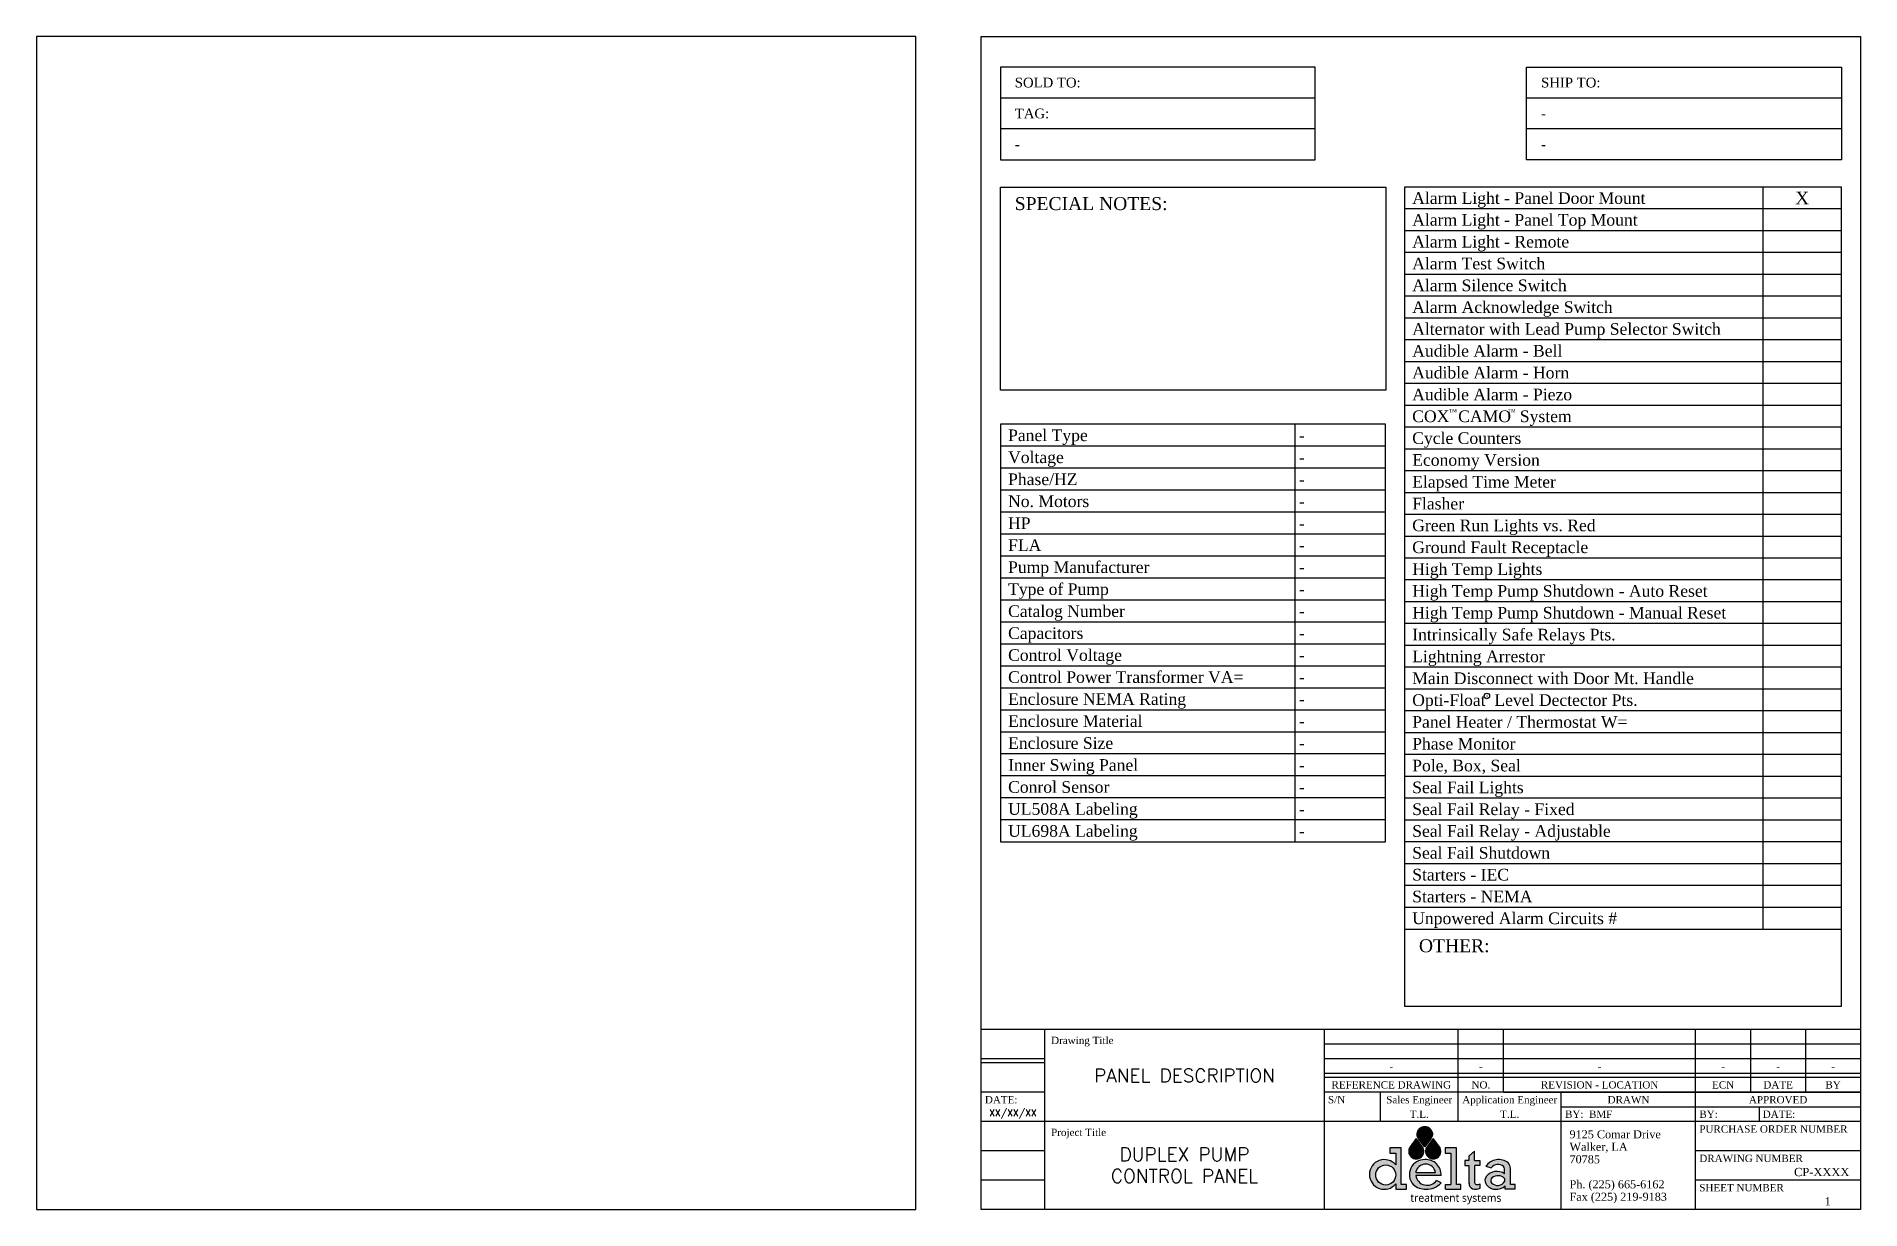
# Model space of a CAD drawing. Extents: x -283 to 170, y -177 to 25.
# Drawn here: x -283.02 to -247.17, y -90.8 to -67.76 of the extents above; entities that cross this region are included whole.
import ezdxf
from ezdxf.enums import TextEntityAlignment as Align

# ---------------------------------------------------------------- set-up
doc = ezdxf.new("R2010")
doc.units = 0
doc.header["$LTSCALE"] = 0.125
doc.header["$MEASUREMENT"] = 0
doc.layers.get('0').update_dxf_attribs({"linetype": 'CONTINUOUS'})
doc.layers.add('ASHADE', color=7, linetype='CONTINUOUS')
doc.styles.add('SIMP115', font='SIMPLEX', dxfattribs={"width": 1.15})
doc.styles.add('STYLE1', font='Times New Roman.ttf', dxfattribs={"height": 0.05})
doc.styles.add('STYLE2', font='simplex.shx', dxfattribs={"height": 0.05})
doc.styles.add('STYLE3', font='Times New Roman.ttf', dxfattribs={"height": 0.0625})

msp = doc.modelspace()

# ---------------------------------------------------------------- texts
at = {"color": 7}
for s, height, style, p in [('SOLD TO:  ', 0.1917, 'STYLE1', (-263.793, -68.663)), ('SHIP TO:  ', 0.1917, 'STYLE1', (-253.449, -68.663)), ('TAG:  ', 0.1917, 'STYLE1', (-263.793, -69.27)), ('-', 0.192, 'STYLE1', (-253.449, -69.27)), ('-', 0.192, 'STYLE1', (-263.793, -69.877)), ('-', 0.192, 'STYLE1', (-253.449, -69.877)), ('SPECIAL NOTES:  ', 0.2546, 'STYLE1', (-263.793, -71.041)), ('Alarm Light - Panel Door Mount', 0.22914, 'STYLE1', (-255.982, -70.932)), ('Alarm Light - Panel Top Mount', 0.22914, 'STYLE1', (-255.982, -71.36)), ('Alarm Light - Remote', 0.22914, 'STYLE1', (-255.982, -71.789)), ('Alarm Test Switch', 0.22914, 'STYLE1', (-255.982, -72.218)), ('Alarm Silence Switch', 0.22914, 'STYLE1', (-255.982, -72.647)), ('Alarm Acknowledge Switch', 0.22914, 'STYLE1', (-255.982, -73.075)), ('Alternator with Lead Pump Selector Switch', 0.22914, 'STYLE1', (-255.982, -73.504)), ('Audible Alarm - Bell', 0.22914, 'STYLE1', (-255.982, -73.933)), ('Audible Alarm - Horn', 0.22914, 'STYLE1', (-255.982, -74.362)), ('Audible Alarm - Piezo', 0.22914, 'STYLE1', (-255.982, -74.791)), ('COX  CAMO  System', 0.22914, 'STYLE1', (-255.982, -75.219)), ('Panel Type', 0.2291, 'STYLE1', (-263.925, -75.592)), ('-', 0.229, 'STYLE1', (-258.209, -75.592)), ('Cycle Counters', 0.22914, 'STYLE1', (-255.982, -75.648)), ('Voltage', 0.2291, 'STYLE1', (-263.925, -76.024)), ('Economy Version', 0.22914, 'STYLE1', (-255.982, -76.077)), ('Phase/HZ', 0.2291, 'STYLE1', (-263.925, -76.456)), ('-', 0.229, 'STYLE1', (-258.209, -76.024)), ('-', 0.229, 'STYLE1', (-258.209, -76.456)), ('Elapsed Time Meter', 0.22914, 'STYLE1', (-255.982, -76.506)), ('No. Motors', 0.2291, 'STYLE1', (-263.925, -76.888)), ('-', 0.229, 'STYLE1', (-258.209, -76.888)), ('Flasher', 0.2291, 'STYLE1', (-255.982, -76.935)), ('HP', 0.2291, 'STYLE1', (-263.925, -77.32)), ('-', 0.229, 'STYLE1', (-258.209, -77.32)), ('Green Run Lights vs. Red', 0.22914, 'STYLE1', (-255.982, -77.363)), ('FLA', 0.2291, 'STYLE1', (-263.925, -77.751)), ('-', 0.229, 'STYLE1', (-258.209, -77.751)), ('Ground Fault Receptacle', 0.22914, 'STYLE1', (-255.982, -77.792)), ('Pump Manufacturer', 0.22914, 'STYLE1', (-263.925, -78.183)), ('High Temp Lights', 0.22914, 'STYLE1', (-255.982, -78.221)), ('Type of Pump', 0.22914, 'STYLE1', (-263.925, -78.615)), ('-', 0.229, 'STYLE1', (-258.209, -78.183)), ('-', 0.229, 'STYLE1', (-258.209, -78.615)), ('High Temp Pump Shutdown - Auto Reset', 0.22914, 'STYLE1', (-255.982, -78.65)), ('Catalog Number', 0.22914, 'STYLE1', (-263.925, -79.047)), ('-', 0.229, 'STYLE1', (-258.209, -79.047)), ('High Temp Pump Shutdown - Manual Reset', 0.22914, 'STYLE1', (-255.982, -79.078)), ('Capacitors', 0.2291, 'STYLE1', (-263.925, -79.479)), ('-', 0.229, 'STYLE1', (-258.209, -79.479)), ('Intrinsically Safe Relays Pts.', 0.22914, 'STYLE1', (-255.982, -79.507)), ('Control Voltage', 0.22914, 'STYLE1', (-263.925, -79.91)), ('-', 0.229, 'STYLE1', (-258.209, -79.91)), ('Lightning Arrestor', 0.22914, 'STYLE1', (-255.982, -79.936)), ('Control Power Transformer VA=', 0.22914, 'STYLE1', (-263.925, -80.342)), ('Main Disconnect with Door Mt. Handle', 0.22914, 'STYLE1', (-255.982, -80.365)), ('Enclosure NEMA Rating', 0.22914, 'STYLE1', (-263.925, -80.774)), ('-', 0.229, 'STYLE1', (-258.209, -80.342)), ('-', 0.229, 'STYLE1', (-258.209, -80.774)), ('Opti-Float  Level Dectector Pts.', 0.22914, 'STYLE1', (-255.982, -80.794)), ('Enclosure Material', 0.22914, 'STYLE1', (-263.925, -81.206)), ('-', 0.229, 'STYLE1', (-258.209, -81.206)), ('Panel Heater / Thermostat W=', 0.22914, 'STYLE1', (-255.982, -81.222)), ('Enclosure Size', 0.22914, 'STYLE1', (-263.925, -81.638)), ('-', 0.229, 'STYLE1', (-258.209, -81.638)), ('Phase Monitor', 0.22914, 'STYLE1', (-255.982, -81.651)), ('Inner Swing Panel', 0.22914, 'STYLE1', (-263.925, -82.069)), ('-', 0.229, 'STYLE1', (-258.209, -82.069)), ('Pole, Box, Seal', 0.22914, 'STYLE1', (-255.982, -82.08)), ('Conrol Sensor', 0.22914, 'STYLE1', (-263.925, -82.501)), ('Seal Fail Lights', 0.22914, 'STYLE1', (-255.982, -82.509)), ('UL508A Labeling', 0.22914, 'STYLE1', (-263.925, -82.933)), ('-', 0.229, 'STYLE1', (-258.209, -82.501)), ('Seal Fail Relay - Fixed', 0.22914, 'STYLE1', (-255.982, -82.938)), ('-', 0.229, 'STYLE1', (-258.209, -82.933)), ('UL698A Labeling', 0.22914, 'STYLE1', (-263.925, -83.365)), ('-', 0.229, 'STYLE1', (-258.209, -83.365)), ('Seal Fail Relay - Adjustable', 0.22914, 'STYLE1', (-255.982, -83.366)), ('Seal Fail Shutdown', 0.22914, 'STYLE1', (-255.982, -83.795)), ('Starters - IEC', 0.22914, 'STYLE1', (-255.982, -84.224)), ('Starters - NEMA', 0.22914, 'STYLE1', (-255.982, -84.653)), ('Unpowered Alarm Circuits #', 0.22914, 'STYLE1', (-255.982, -85.081)), ('OTHER:  ', 0.2546, 'STYLE1', (-255.85, -85.62)), ('Drawing Title', 0.14403, 'STYLE3', (-263.079, -87.479)), ('DATE:', 0.144, 'STYLE3', (-264.381, -88.645)), ('S/N', 0.144, 'STYLE3', (-257.637, -88.645)), ('BY:  BMF', 0.144, 'STYLE3', (-252.979, -88.929)), ('BY:', 0.144, 'STYLE3', (-250.339, -88.929)), ('DATE:', 0.144, 'STYLE3', (-249.093, -88.929)), ('Project Title', 0.14403, 'STYLE3', (-263.079, -89.286)), ('9125 Comar Drive', 0.15843, 'STYLE3', (-252.89, -89.324)), ('PURCHASE ORDER NUMBER', 0.14403, 'STYLE3', (-250.339, -89.221)), ('Walker, LA', 0.1584, 'STYLE3', (-252.89, -89.569)), ('70785', 0.1584, 'STYLE3', (-252.89, -89.815)), ('DRAWING NUMBER', 0.14403, 'STYLE3', (-250.339, -89.797)), ('Ph. (225) 665-6162', 0.15843, 'STYLE3', (-252.89, -90.306)), ('SHEET NUMBER', 0.14403, 'STYLE3', (-250.339, -90.373)), ('Fax (225) 219-9183', 0.15843, 'STYLE3', (-252.89, -90.551))]:
    msp.add_text(s, height=height, dxfattribs=dict(at, style=style)).set_placement(p, align=Align.MIDDLE_LEFT)
for s, height, style, p in [('X', 0.246, 'STYLE1', (-248.317, -70.932)), ('TM', 0.0666, 'STYLE1', (-255.182, -75.108)), ('TM', 0.0666, 'STYLE1', (-254.025, -75.108)), ('R', 0.0565, 'STYLE1', (-254.514, -80.713)), ('PANEL DESCRIPTION', 0.26588, 'STYLE2', (-260.457, -88.17)), ('-', 0.144, 'STYLE3', (-256.393, -87.987)), ('-', 0.144, 'STYLE3', (-254.632, -87.987)), ('-', 0.144, 'STYLE3', (-252.299, -87.987)), ('-', 0.144, 'STYLE3', (-249.871, -87.987)), ('-', 0.144, 'STYLE3', (-248.79, -87.987)), ('-', 0.144, 'STYLE3', (-247.71, -87.987)), ('REFERENCE DRAWING', 0.14403, 'STYLE3', (-256.393, -88.353)), ('NO.', 0.144, 'STYLE3', (-254.632, -88.353)), ('REVISION - LOCATION', 0.14403, 'STYLE3', (-252.299, -88.353)), ('ECN', 0.144, 'STYLE3', (-249.871, -88.353)), ('DATE', 0.144, 'STYLE3', (-248.79, -88.353)), ('BY', 0.144, 'STYLE3', (-247.71, -88.353)), ('XX/XX/XX', 0.1331, 'STYLE2', (-263.829, -88.901)), ('Sales Engineer', 0.14403, 'STYLE3', (-255.844, -88.645)), ('T.L.', 0.144, 'STYLE3', (-255.844, -88.929)), ('Application Engineer', 0.14403, 'STYLE3', (-254.065, -88.645)), ('T.L.', 0.144, 'STYLE3', (-254.065, -88.929)), ('DRAWN', 0.144, 'STYLE3', (-251.731, -88.645)), ('APPROVED', 0.144, 'STYLE3', (-248.79, -88.645)), ('DUPLEX PUMP', 0.26588, 'STYLE2', (-260.457, -89.719)), ('CONTROL PANEL', 0.26588, 'STYLE2', (-260.457, -90.143)), ('1', 0.162, 'STYLE3', (-247.815, -90.641))]:
    msp.add_text(s, height=height, dxfattribs=dict(at, style=style)).set_placement(p, align=Align.MIDDLE_CENTER)
at = {"color": 7, "style": 'STYLE3'}
msp.add_text('CP-XXXX', height=0.162, dxfattribs=at).set_placement((-247.389, -90.065), align=Align.MIDDLE_RIGHT)

# ---------------------------------------------------------------- blocks, each defined once
blk = doc.blocks.new('delta treatment')
at = {"true_color": 0xb3b3b3}
h = blk.add_hatch(color=253, dxfattribs=at)
h.dxf.hatch_style = 1
h.paths.add_polyline_path([(3.684, -287.294), (3.614, -287.199), (3.544, -287.294, 1.983183)])
h = blk.add_hatch(color=256)
h.dxf.hatch_style = 1
h.paths.add_polyline_path([(3.64, -287.202), (3.711, -287.297), (3.781, -287.202, 1.983183)])
at = {"true_color": 0x5c5c5c}
h = blk.add_hatch(color=251, dxfattribs=at)
h.dxf.hatch_style = 1
h.paths.add_polyline_path([(3.878, -287.294), (3.807, -287.199), (3.737, -287.294, 1.983183)])
h = blk.add_hatch(color=256)
h.dxf.hatch_style = 1
h.paths.add_polyline_path([(3.441, -287.308), (3.311, -287.308), (3.311, -287.366), (3.378, -287.366), (3.378, -287.502, 2.770333), (3.378, -287.72), (3.378, -287.781), (3.501, -287.781), (3.501, -287.726), (3.441, -287.726)])
h.paths.add_polyline_path([(3.149, -287.617, -1), (3.379, -287.617, -1)], flags=16)
h.paths.add_polyline_path([(3.607, -287.624), (3.898, -287.624, 0.449675), (3.712, -287.441, 0.650832), (3.577, -287.726, 0.182178), (3.724, -287.781, 0.216297), (3.898, -287.707), (3.845, -287.679, -0.666179)])
h.paths.add_polyline_path([(3.607, -287.59, -0.859218), (3.833, -287.59)], flags=16)
h.paths.add_polyline_path([(4.075, -287.308), (3.986, -287.308), (3.986, -287.366), (4.009, -287.366), (4.009, -287.726), (3.986, -287.726), (3.986, -287.781), (4.125, -287.781), (4.125, -287.726), (4.075, -287.726)])
h.paths.add_polyline_path([(4.282, -287.509), (4.342, -287.509), (4.342, -287.452), (4.281, -287.452), (4.281, -287.346), (4.216, -287.401), (4.216, -287.452), (4.171, -287.452), (4.171, -287.509), (4.217, -287.509), (4.217, -287.713, 0.279972), (4.257, -287.775, 0.226365), (4.344, -287.768), (4.344, -287.719, -0.126939), (4.3, -287.725, -0.405902), (4.282, -287.702)])
h.paths.add_polyline_path([(3.986, -287.726), (3.947, -287.726), (3.947, -287.781), (3.986, -287.781)])
h.paths.add_polyline_path([(3.986, -287.308), (3.945, -287.308), (3.945, -287.366), (3.986, -287.366)])
h.paths.add_polyline_path([(4.666, -287.478, 0.432551), (4.409, -287.518), (4.471, -287.536, -0.466314), (4.614, -287.521, -0.087573), (4.625, -287.547), (4.625, -287.605, 0.396567), (4.415, -287.633, 0.287323), (4.408, -287.717, 0.472542), (4.632, -287.74), (4.632, -287.781), (4.747, -287.781), (4.747, -287.726), (4.692, -287.726), (4.692, -287.542, 0.186238)])
h.paths.add_polyline_path([(4.625, -287.656), (4.625, -287.689, -0.492565), (4.475, -287.708, -0.342504), (4.48, -287.649, -0.38164)], flags=16)
for p, q in [((3.311, -287.308), (3.311, -287.366)), ((3.441, -287.308), (3.311, -287.308)), ((3.311, -287.366), (3.378, -287.366)), ((3.378, -287.366), (3.378, -287.502)), ((3.441, -287.726), (3.441, -287.308)), ((3.945, -287.308), (3.945, -287.366)), ((4.075, -287.308), (3.945, -287.308)), ((3.945, -287.366), (4.009, -287.366)), ((4.009, -287.366), (4.009, -287.726)), ((4.075, -287.726), (4.075, -287.308)), ((4.216, -287.452), (4.171, -287.452)), ((4.171, -287.452), (4.171, -287.509)), ((4.281, -287.346), (4.216, -287.401)), ((4.216, -287.401), (4.216, -287.452)), ((4.281, -287.452), (4.281, -287.346)), ((4.281, -287.452), (4.342, -287.452)), ((4.342, -287.452), (4.342, -287.509)), ((3.607, -287.59), (3.833, -287.59)), ((3.898, -287.624), (3.607, -287.624)), ((4.171, -287.509), (4.217, -287.509)), ((4.217, -287.509), (4.217, -287.713)), ((4.342, -287.509), (4.282, -287.509)), ((4.282, -287.702), (4.282, -287.509)), ((4.409, -287.518), (4.471, -287.536)), ((4.625, -287.605), (4.625, -287.547)), ((4.625, -287.656), (4.625, -287.689)), ((4.692, -287.726), (4.692, -287.542)), ((3.378, -287.72), (3.378, -287.781)), ((3.378, -287.781), (3.501, -287.781)), ((3.501, -287.726), (3.441, -287.726)), ((3.501, -287.781), (3.501, -287.726)), ((3.898, -287.707), (3.845, -287.679)), ((3.947, -287.781), (3.947, -287.726)), ((3.947, -287.726), (4.009, -287.726)), ((3.947, -287.781), (4.125, -287.781)), ((4.125, -287.726), (4.075, -287.726)), ((4.125, -287.781), (4.125, -287.726)), ((4.344, -287.768), (4.344, -287.719)), ((4.632, -287.781), (4.632, -287.74)), ((4.747, -287.781), (4.632, -287.781)), ((4.747, -287.726), (4.692, -287.726)), ((4.747, -287.781), (4.747, -287.726))]:
    blk.add_line(p, q)
at = {"color": 253, "true_color": 0xb3b3b3}
blk.add_lwpolyline([(3.684, -287.294), (3.614, -287.199), (3.544, -287.294, 1.983183)], format="xyb", close=True, dxfattribs=at)
blk.add_lwpolyline([(3.781, -287.202), (3.711, -287.297), (3.64, -287.202, -1.983183)], format="xyb", close=True)
at = {"color": 251, "true_color": 0x5c5c5c}
blk.add_lwpolyline([(3.878, -287.294), (3.807, -287.199), (3.737, -287.294, 1.983183)], format="xyb", close=True, dxfattribs=at)
blk.add_circle((3.264, -287.617), 0.115)
for centre, radius, start, end in [((3.248, -287.611), 0.17, 39.6959, 320.3041), ((3.707, -287.613), 0.172, 88.5926, 220.822), ((3.724, -287.615), 0.174, 357.0893, 93.9382), ((4.556, -287.619), 0.178, 51.9424, 145.5062), ((3.72, -287.607), 0.115, 8.6604, 171.3396), ((3.738, -287.602), 0.133, 189.5931, 324.2759), ((4.478, -287.68), 0.0788, 143.2858, 207.4082), ((4.535, -287.731), 0.155, 54.3821, 140.9086), ((4.516, -287.682), 0.0487, 137.7374, 213.3635), ((4.549, -287.589), 0.094, 46.1505, 146.1517), ((4.548, -287.734), 0.109, 45.4055, 128.9609), ((4.545, -287.566), 0.0822, 13.3499, 33.3692), ((4.596, -287.545), 0.0959, 1.6828, 43.882), ((3.724, -287.559), 0.222, 228.6384, 270.0623), ((3.729, -287.553), 0.228, 268.6251, 317.4447), ((4.288, -287.711), 0.0707, 181.2798, 243.8428), ((4.294, -287.68), 0.101, 248.6894, 299.7085), ((4.302, -287.704), 0.0207, 174.9047, 263.1821), ((4.31, -287.637), 0.0886, 263.2173, 292.1763), ((4.53, -287.636), 0.146, 213.4333, 314.604), ((4.543, -287.641), 0.0956, 224.9899, 329.8828)]:
    blk.add_arc(centre, radius, start, end)
at = {"insert": (3.546, -287.833), "char_height": 0.09082, "attachment_point": 1, "style": 'SIMP115'}
blk.add_mtext_dynamic_manual_height_columns('{\\f@Microsoft YaHei UI|b0|i0|c0|p34;treatment systems}', width=4.5049, gutter_width=1.197, heights=[0], dxfattribs=at)

# ---------------------------------------------------------------- linework, layer by layer
at = {"color": 7}
for p, q in [((-256.134, -85.296), (-247.546, -85.296)), ((-263.205, -90.802), (-263.205, -87.267)), ((-257.709, -90.802), (-257.709, -87.267)), ((-255.078, -89.073), (-255.078, -87.267)), ((-254.187, -88.497), (-254.187, -87.267)), ((-250.411, -90.802), (-250.411, -87.267)), ((-249.33, -87.267), (-249.33, -88.497)), ((-248.25, -87.267), (-248.25, -88.497)), ((-247.17, -87.555), (-257.709, -87.555)), ((-263.205, -87.843), (-264.453, -87.843)), ((-263.205, -87.921), (-264.453, -87.921)), ((-247.17, -87.843), (-257.709, -87.843)), ((-247.17, -88.131), (-257.709, -88.131)), ((-263.205, -88.497), (-264.453, -88.497)), ((-247.17, -88.209), (-257.709, -88.209)), ((-247.17, -88.497), (-257.709, -88.497)), ((-256.61, -88.497), (-256.61, -89.073)), ((-254.187, -88.497), (-250.411, -88.497)), ((-253.051, -90.802), (-253.051, -88.497)), ((-250.411, -88.497), (-247.17, -88.497)), ((-253.051, -88.785), (-247.17, -88.785)), ((-249.164, -88.785), (-249.164, -89.073)), ((-247.17, -89.073), (-264.453, -89.073)), ((-263.205, -89.649), (-264.453, -89.649)), ((-247.17, -89.649), (-250.411, -89.649)), ((-263.205, -90.225), (-264.453, -90.225)), ((-247.17, -90.225), (-250.411, -90.225))]:
    msp.add_line(p, q, dxfattribs=at)
msp.add_line((-247.17, -87.267), (-264.453, -87.267))
msp.add_line((-247.17, -87.267), (-264.453, -87.267))
msp.add_lwpolyline([(-265.739, -90.802), (-265.739, -67.758), (-283.022, -67.758), (-283.022, -90.802), (-265.739, -90.802)])
msp.add_lwpolyline([(-264.453, -90.802), (-264.453, -67.758), (-247.17, -67.758), (-247.17, -90.802)], close=True)
for points in [[(-253.734, -68.36), (-247.546, -68.36), (-247.546, -70.181), (-253.734, -70.181)], [(-256.134, -70.717), (-256.134, -86.809), (-247.546, -86.809), (-247.546, -70.717)]]:
    msp.add_lwpolyline(points, close=True, dxfattribs=at)
msp.add_circle((-254.514, -80.713), 0.0545, dxfattribs=at)
at = {"layer": 'ASHADE', "color": 7, "ltscale": 0.25}
for p, q in [((-257.889, -68.967), (-264.077, -68.967)), ((-247.546, -68.967), (-253.734, -68.967)), ((-257.889, -69.574), (-264.077, -69.574)), ((-247.546, -69.574), (-253.734, -69.574)), ((-249.088, -70.717), (-249.088, -85.296)), ((-247.546, -71.146), (-256.134, -71.146)), ((-247.546, -71.575), (-256.134, -71.575)), ((-247.546, -72.003), (-256.134, -72.003)), ((-247.546, -72.432), (-256.134, -72.432)), ((-247.546, -72.861), (-256.134, -72.861)), ((-247.546, -73.29), (-256.134, -73.29)), ((-247.546, -73.719), (-256.134, -73.719)), ((-247.546, -74.147), (-256.134, -74.147)), ((-247.546, -74.576), (-256.134, -74.576)), ((-247.546, -75.005), (-256.134, -75.005)), ((-258.287, -75.376), (-258.287, -83.581)), ((-247.546, -75.434), (-256.134, -75.434)), ((-256.506, -75.808), (-264.077, -75.808)), ((-247.546, -75.863), (-256.134, -75.863)), ((-256.506, -76.24), (-264.077, -76.24)), ((-247.546, -76.291), (-256.134, -76.291)), ((-256.506, -76.672), (-264.077, -76.672)), ((-247.546, -76.72), (-256.134, -76.72)), ((-256.506, -77.104), (-264.077, -77.104)), ((-247.546, -77.149), (-256.134, -77.149)), ((-256.506, -77.535), (-264.077, -77.535)), ((-247.546, -77.578), (-256.134, -77.578)), ((-256.506, -77.967), (-264.077, -77.967)), ((-247.546, -78.006), (-256.134, -78.006)), ((-256.506, -78.399), (-264.077, -78.399)), ((-247.546, -78.435), (-256.134, -78.435)), ((-256.506, -78.831), (-264.077, -78.831)), ((-247.546, -78.864), (-256.134, -78.864)), ((-256.506, -79.263), (-264.077, -79.263)), ((-247.546, -79.293), (-256.134, -79.293)), ((-256.506, -79.694), (-264.077, -79.694)), ((-247.546, -79.722), (-256.134, -79.722)), ((-256.506, -80.126), (-264.077, -80.126)), ((-247.546, -80.15), (-256.134, -80.15)), ((-256.506, -80.558), (-264.077, -80.558)), ((-247.546, -80.579), (-256.134, -80.579)), ((-256.506, -80.99), (-264.077, -80.99)), ((-247.546, -81.008), (-256.134, -81.008)), ((-256.506, -81.422), (-264.077, -81.422)), ((-247.546, -81.437), (-256.134, -81.437)), ((-256.506, -81.853), (-264.077, -81.853)), ((-247.546, -81.866), (-256.134, -81.866)), ((-256.506, -82.285), (-264.077, -82.285)), ((-247.546, -82.294), (-256.134, -82.294)), ((-256.506, -82.717), (-264.077, -82.717)), ((-247.546, -82.723), (-256.134, -82.723)), ((-256.506, -83.149), (-264.077, -83.149)), ((-247.546, -83.152), (-256.134, -83.152)), ((-247.546, -83.581), (-256.134, -83.581)), ((-247.546, -84.009), (-256.134, -84.009)), ((-247.546, -84.438), (-256.134, -84.438)), ((-247.546, -84.867), (-256.134, -84.867))]:
    msp.add_line(p, q, dxfattribs=at)
msp.add_lwpolyline([(-264.077, -68.36), (-264.077, -70.181), (-257.889, -70.181), (-257.889, -68.36), (-264.077, -68.36), (-264.077, -68.36)], dxfattribs=at)
for points in [[(-264.077, -70.717), (-256.502, -70.717), (-256.502, -74.708), (-264.077, -74.708)], [(-264.077, -75.376), (-264.077, -83.581), (-256.506, -83.581), (-256.506, -75.376)]]:
    msp.add_lwpolyline(points, close=True, dxfattribs=at)

# ---------------------------------------------------------------- block references
at = {"xscale": 1.717367295169448, "yscale": 1.717367295169448, "zscale": 1.717367295169448}
msp.add_blockref('delta treatment', (-262.108, 403.821), dxfattribs=at)

msp.set_redraw_order([(e.dxf.handle, doc.entitydb.next_handle()) for e in msp.query("TEXT MTEXT ATTDEF DIMENSION ARC_DIMENSION")])  # texts and dimensions are drawn at this point

doc.saveas('drawing.dxf')
